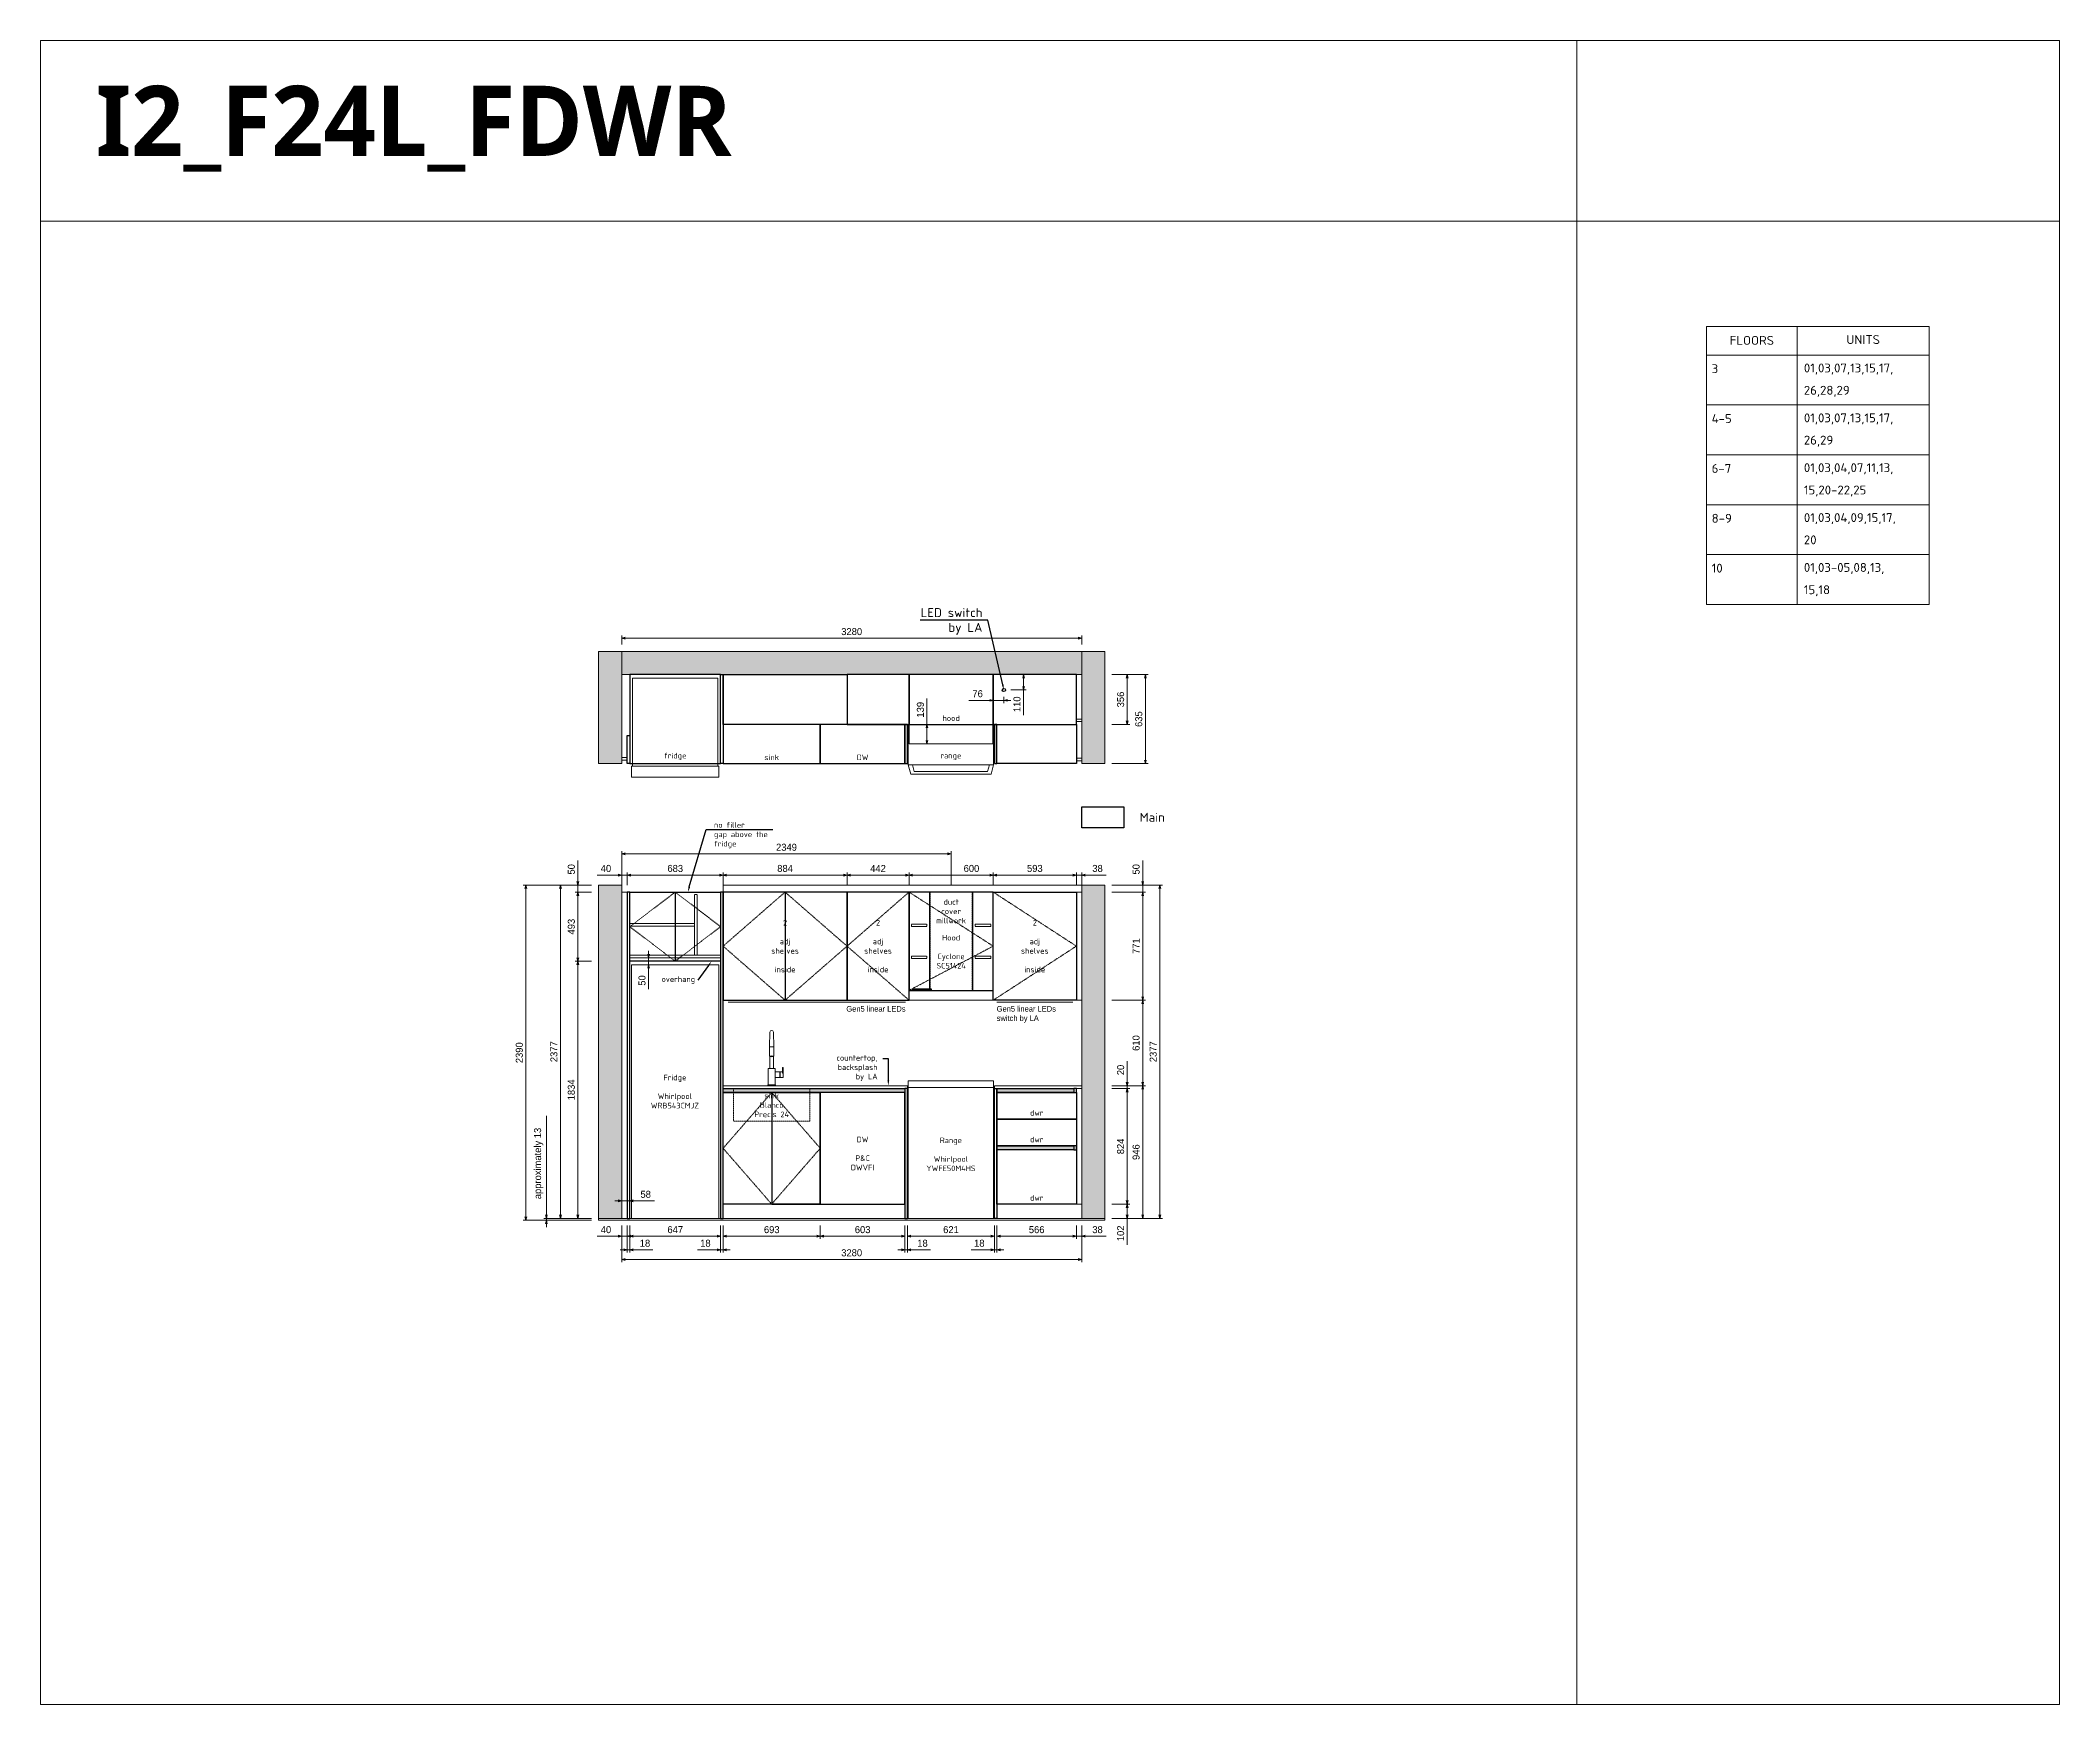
# Model space of a CAD drawing. Header units: millimetres. Extents: x 317748 to 451058, y -7309 to 88509.
# Drawn here: x 336750 to 351148, y 36902 to 48770 of the extents above; entities that cross this region are included whole.
import ezdxf
from ezdxf import colors
from ezdxf.entities.mleader import LeaderData, LeaderLine
from ezdxf.math import Vec2, Vec3

# ---------------------------------------------------------------- set-up
doc = ezdxf.new("R2010")
doc.units = ezdxf.units.MM
doc.header["$LTSCALE"] = 2
doc.header["$MEASUREMENT"] = 0
doc.header["$PDMODE"] = 3
doc.linetypes.add('DASHEDX2', pattern=[1.5, 1, -0.5])
doc.linetypes.add('HIDDEN2', pattern=[0.1875, 0.125, -0.0625])
doc.layers.get('0').update_dxf_attribs({"lineweight": 30})
doc.layers.get('Defpoints').update_dxf_attribs({"color": 255, "lineweight": 0})
for name, color, linetype, lineweight in [('1', 10, 'Continuous', 18), ('4', 6, 'Continuous', 18), ('Appliance', 4, 'Continuous', 20), ('Appliances', 4, 'Continuous', 13), ('Cabinets', 7, 'Continuous', 25), ('Dims', 4, 'Continuous', 20), ('Hatch_grey', 253, 'Continuous', 5), ('KK + Filler', 252, 'Continuous', 18), ('Line_Hdn_Blu', 4, 'HIDDEN2', 5), ('Line_Hidden', 8, 'DASHEDX2', 15), ('Line_Thin', 8, 'Continuous', 18), ('Text', 4, 'Continuous', 20)]:
    doc.layers.add(name, color=color, linetype=linetype, lineweight=lineweight)
doc.styles.add('AGS', font='ags.shx')
doc.styles.add('style1', font='simplex.shx')
doc.dimstyles.new('mm LG 30', dxfattribs={"dimtxt": 50, "dimasz": 25, "dimexe": 19, "dimexo": 50, "dimgap": 22, "dimtad": 1, "dimdec": 0, "dimdsep": 46, "dimtxsty": 'AGS', "dimblk": 'OPEN30', "dimcen": 2, "dimclrd": 256, "dimclre": 256, "dimclrt": 256, "dimadec": 0, "dimazin": 0, "dimtm": 1e-09, "dimtfac": 1, "dimtdec": 0, "dimtmove": 0, "dimatfit": 3, "dimldrblk": 'OPEN30', "dimfxl": 1, "dimtolj": 1, "dimlwd": -1, "dimlwe": -1, "dimarcsym": 0})

msp = doc.modelspace()

# ---------------------------------------------------------------- texts
at = {"layer": '4', "color": 1, "insert": (337143.5, 48446.6), "char_height": 500.54, "attachment_point": 1, "style": 'style1'}
msp.add_mtext_dynamic_manual_height_columns('{\\fSegoe UI Semibold|b0|i0|c0|p34;\\C3;I2_F24L_FDWR}', width=12685.365, gutter_width=25.4, heights=[0], dxfattribs=at)
at = {"layer": 'Appliances', "ltscale": 2, "char_height": 40, "style": 'AGS'}
for s, insert, attachment_point in [('Gen5 linear LEDs', (342919, 41884.1), 3), ('Gen5 linear LEDs\\Pswitch by LA', (343569, 41884.1), 1)]:
    msp.add_mtext_dynamic_manual_height_columns(s, width=595.469, gutter_width=1000, heights=[0], dxfattribs=dict(at, insert=insert, attachment_point=attachment_point))
at = {"layer": 'Dims', "char_height": 40, "style": 'style1'}
for s, width, heights, insert, attachment_point in [('\\pxqc;hood', 405.632, [143], (343244, 43916.7), 8), ('\\pxqc;fridge', 405.632, [143], (341276.5, 43637.7), 8), ('\\pxqc;sink', 405.632, [143], (341964.5, 43637.7), 8), ('\\pxqc;DW', 405.632, [143], (342612.5, 43637.7), 8), ('\\pxqc;range', 405.632, [143], (343242.5, 43637.7), 8), ('\\pxqc;2\\P\\Padj\\Pshelves\\P\\Pinside', 298.831, [479.9], (342060, 42311), 5), ('\\pxqc;2\\P\\Padj\\Pshelves\\P\\Pinside', 298.831, [479.9], (342723, 42311), 5), ('\\pxqc;2\\P\\Padj\\Pshelves\\P\\Pinside', 298.831, [479.9], (343840.5, 42311), 5), ('\\pxqc;Hood\\P\\PCyclone\\PSC51424', 600, [287.9], (343244, 42271.5), 5), ('\\pxqc;Fridge\\P\\PWhirlpool\\PWRB543CMJZ', 600, [287.9], (341274.5, 41274), 5), ('\\pxqc;sink\\PBlanco\\PPrecis 24', 600, [287.9], (341964.5, 41178), 5), ('\\pxqc;dwr', 263.766, [93], (343854, 41102.5), 8), ('\\pxqc;DW\\P\\PP&C\\PDWVFI', 600, [287.9], (342612.5, 40832.5), 5), ('\\pxqc;Range\\P\\PWhirlpool\\PYWFE50M4HS', 600, [287.9], (343242.5, 40826.5), 5), ('\\pxqc;dwr', 263.766, [93], (343854, 40912.5), 8), ('\\pxqc;dwr', 263.766, [93], (343854, 40496.5), 8)]:
    msp.add_mtext_dynamic_manual_height_columns(s, width=width, gutter_width=25, heights=heights, dxfattribs=dict(at, insert=insert, attachment_point=attachment_point))
at = {"layer": 'Dims', "insert": (343244, 42646.5), "char_height": 40, "width": 331.87, "attachment_point": 2, "style": 'style1'}
msp.add_mtext('\\pxqc;duct\\Pcover \\Pmillwork', dxfattribs=at)
at = {"layer": 'Text', "color": 0, "char_height": 63.5, "attachment_point": 1, "style": 'style1'}
for s, width, insert in [('\\pxqc;FLOORS', 648.035, (348629.8, 46662.8)), ('\\pxqc;UNITS', 939.728, (349277.8, 46668.4)), ('3', 648.035, (348667.2, 46460.7)), ('\\pxsm1.5,ql;01,03,07,13,15,17,\\P26,28,29', 648.035, (349324.4, 46465.8)), ('4-5', 648.035, (348667.2, 46105.1)), ('\\pxsm1.5,ql;01,03,07,13,15,17,\\P26,29', 648.035, (349324.4, 46110.2)), ('6-7', 648.035, (348667.2, 45749.5)), ('\\pxsm1.5,ql;01,03,04,07,11,13,\\P15,20-22,25', 648.035, (349324.4, 45754.6)), ('8-9', 648.035, (348667.2, 45393.9)), ('\\pxsm1.5,ql;01,03,04,09,15,17,\\P20', 648.035, (349324.4, 45399)), ('10', 648.035, (348667.2, 45038.3)), ('\\pxsm1.5,ql;01,03-05,08,13,\\P15,18', 648.035, (349324.4, 45043.4))]:
    msp.add_mtext_dynamic_manual_height_columns(s, width=width, gutter_width=25.4, heights=[0], dxfattribs=dict(at, insert=insert))
at = {"layer": 'Text', "insert": (344587.9, 43230.1), "char_height": 63.5, "attachment_point": 4, "style": 'style1'}
msp.add_mtext_dynamic_manual_height_columns('Main', width=954.766, gutter_width=25.4, heights=[332.5], dxfattribs=at)

# ---------------------------------------------------------------- blocks, each defined once
blk = doc.blocks.new('_Open30')
at = {"color": 0, "linetype": 'ByBlock', "lineweight": -2}
for p, q in [((-1, 0.27), (0, 0)), ((0, 0), (-1, -0.27)), ((0, 0), (-1, 0))]:
    blk.add_line(p, q, dxfattribs=at)
blk = doc.blocks.new('*D162')
at = {"layer": 'Defpoints', "color": 0, "ltscale": 2, "transparency": 16777216}
for p in [(342932, 40369), (343553, 40369), (343553, 40242)]:
    blk.add_point(p, dxfattribs=at)
at = {"layer": 'Dims', "ltscale": 2, "transparency": 16777216}
for p, q in [((342932, 40319), (342932, 40223)), ((343553, 40319), (343553, 40223)), ((342957, 40242), (343528, 40242))]:
    blk.add_line(p, q, dxfattribs=at)
at = {"layer": 'Dims', "ltscale": 2, "transparency": 16777216, "xscale": 25, "yscale": 25, "zscale": 25, "rotation": 180}
blk.add_blockref('_Open30', (342932, 40242), dxfattribs=at)
at = {"layer": 'Dims', "ltscale": 2, "transparency": 16777216, "xscale": 25, "yscale": 25, "zscale": 25}
blk.add_blockref('_Open30', (343553, 40242), dxfattribs=at)
at = {"layer": 'Dims', "ltscale": 2, "transparency": 16777216, "insert": (343243, 40289), "char_height": 50, "attachment_point": 5, "style": 'AGS'}
blk.add_mtext('\\A1;621', dxfattribs=at)
blk = doc.blocks.new('*D163')
at = {"layer": 'Defpoints', "color": 0, "ltscale": 2, "transparency": 16777216}
for p in [(342311, 40369), (342914, 40369), (342311, 40242)]:
    blk.add_point(p, dxfattribs=at)
at = {"layer": 'Dims', "ltscale": 2, "transparency": 16777216}
for p, q in [((342311, 40319), (342311, 40223)), ((342914, 40319), (342914, 40223)), ((342889, 40242), (342336, 40242))]:
    blk.add_line(p, q, dxfattribs=at)
at = {"layer": 'Dims', "ltscale": 2, "transparency": 16777216, "xscale": 25, "yscale": 25, "zscale": 25, "rotation": 180}
blk.add_blockref('_Open30', (342311, 40242), dxfattribs=at)
at = {"layer": 'Dims', "ltscale": 2, "transparency": 16777216, "xscale": 25, "yscale": 25, "zscale": 25}
blk.add_blockref('_Open30', (342914, 40242), dxfattribs=at)
at = {"layer": 'Dims', "ltscale": 2, "transparency": 16777216, "insert": (342613, 40289), "char_height": 50, "attachment_point": 5, "style": 'AGS'}
blk.add_mtext('\\A1;603', dxfattribs=at)
blk = doc.blocks.new('*D164')
at = {"layer": 'Defpoints', "color": 0, "ltscale": 2, "transparency": 16777216}
for p in [(341618, 40369), (342311, 40369), (341618, 40242)]:
    blk.add_point(p, dxfattribs=at)
at = {"layer": 'Dims', "ltscale": 2, "transparency": 16777216}
for p, q in [((341618, 40319), (341618, 40223)), ((342311, 40319), (342311, 40223)), ((342286, 40242), (341643, 40242))]:
    blk.add_line(p, q, dxfattribs=at)
at = {"layer": 'Dims', "ltscale": 2, "transparency": 16777216, "xscale": 25, "yscale": 25, "zscale": 25, "rotation": 180}
blk.add_blockref('_Open30', (341618, 40242), dxfattribs=at)
at = {"layer": 'Dims', "ltscale": 2, "transparency": 16777216, "xscale": 25, "yscale": 25, "zscale": 25}
blk.add_blockref('_Open30', (342311, 40242), dxfattribs=at)
at = {"layer": 'Dims', "ltscale": 2, "transparency": 16777216, "insert": (341965, 40289), "char_height": 50, "attachment_point": 5, "style": 'AGS'}
blk.add_mtext('\\A1;693', dxfattribs=at)
blk = doc.blocks.new('*D165')
at = {"layer": 'Defpoints', "color": 0, "ltscale": 2, "transparency": 16777216}
for p in [(343571, 40369), (344137, 40369), (344137, 40242)]:
    blk.add_point(p, dxfattribs=at)
at = {"layer": 'Dims', "ltscale": 2, "transparency": 16777216}
for p, q in [((343571, 40319), (343571, 40223)), ((344137, 40319), (344137, 40223)), ((343596, 40242), (344112, 40242))]:
    blk.add_line(p, q, dxfattribs=at)
at = {"layer": 'Dims', "ltscale": 2, "transparency": 16777216, "xscale": 25, "yscale": 25, "zscale": 25, "rotation": 180}
blk.add_blockref('_Open30', (343571, 40242), dxfattribs=at)
at = {"layer": 'Dims', "ltscale": 2, "transparency": 16777216, "xscale": 25, "yscale": 25, "zscale": 25}
blk.add_blockref('_Open30', (344137, 40242), dxfattribs=at)
at = {"layer": 'Dims', "ltscale": 2, "transparency": 16777216, "insert": (343854, 40289), "char_height": 50, "attachment_point": 5, "style": 'AGS'}
blk.add_mtext('\\A1;566', dxfattribs=at)
blk = doc.blocks.new('*D151')
at = {"layer": 'Defpoints', "color": 0, "ltscale": 2, "transparency": 16777216}
for p in [(344137, 40369), (344175, 40369), (344175, 40242)]:
    blk.add_point(p, dxfattribs=at)
at = {"layer": 'Dims', "ltscale": 2, "transparency": 16777216}
for p, q in [((344137, 40319), (344137, 40223)), ((344175, 40319), (344175, 40223)), ((344112, 40242), (344087, 40242)), ((344137, 40242), (344175, 40242)), ((344200, 40242), (344350, 40242))]:
    blk.add_line(p, q, dxfattribs=at)
at = {"layer": 'Dims', "ltscale": 2, "transparency": 16777216, "xscale": 25, "yscale": 25, "zscale": 25}
blk.add_blockref('_Open30', (344137, 40242), dxfattribs=at)
at = {"layer": 'Dims', "ltscale": 2, "transparency": 16777216, "xscale": 25, "yscale": 25, "zscale": 25, "rotation": 180}
blk.add_blockref('_Open30', (344175, 40242), dxfattribs=at)
at = {"layer": 'Dims', "ltscale": 2, "transparency": 16777216, "insert": (344288, 40289), "char_height": 50, "attachment_point": 5, "style": 'AGS'}
blk.add_mtext('\\A1;38', dxfattribs=at)
blk = doc.blocks.new('*D152')
at = {"layer": 'Defpoints', "color": 0, "ltscale": 2, "transparency": 16777216}
for p in [(343553, 40369), (343571, 40369), (343553, 40145)]:
    blk.add_point(p, dxfattribs=at)
at = {"layer": 'Dims', "ltscale": 2, "transparency": 16777216}
for p, q in [((343553, 40319), (343553, 40126)), ((343571, 40319), (343571, 40126)), ((343528, 40145), (343388, 40145)), ((343571, 40145), (343553, 40145)), ((343596, 40145), (343621, 40145))]:
    blk.add_line(p, q, dxfattribs=at)
at = {"layer": 'Dims', "ltscale": 2, "transparency": 16777216, "xscale": 25, "yscale": 25, "zscale": 25}
blk.add_blockref('_Open30', (343553, 40145), dxfattribs=at)
at = {"layer": 'Dims', "ltscale": 2, "transparency": 16777216, "xscale": 25, "yscale": 25, "zscale": 25, "rotation": 180}
blk.add_blockref('_Open30', (343571, 40145), dxfattribs=at)
at = {"layer": 'Dims', "ltscale": 2, "transparency": 16777216, "insert": (343445, 40192), "char_height": 50, "attachment_point": 5, "style": 'AGS'}
blk.add_mtext('\\A1;18', dxfattribs=at)
blk = doc.blocks.new('*D153')
at = {"layer": 'Defpoints', "color": 0, "ltscale": 2, "transparency": 16777216}
for p in [(342914, 40369), (342932, 40369), (342932, 40145)]:
    blk.add_point(p, dxfattribs=at)
at = {"layer": 'Dims', "ltscale": 2, "transparency": 16777216}
for p, q in [((342914, 40319), (342914, 40126)), ((342932, 40319), (342932, 40126)), ((342889, 40145), (342864, 40145)), ((342914, 40145), (342932, 40145)), ((342957, 40145), (343097, 40145))]:
    blk.add_line(p, q, dxfattribs=at)
at = {"layer": 'Dims', "ltscale": 2, "transparency": 16777216, "xscale": 25, "yscale": 25, "zscale": 25}
blk.add_blockref('_Open30', (342914, 40145), dxfattribs=at)
at = {"layer": 'Dims', "ltscale": 2, "transparency": 16777216, "xscale": 25, "yscale": 25, "zscale": 25, "rotation": 180}
blk.add_blockref('_Open30', (342932, 40145), dxfattribs=at)
at = {"layer": 'Dims', "ltscale": 2, "transparency": 16777216, "insert": (343040, 40192), "char_height": 50, "attachment_point": 5, "style": 'AGS'}
blk.add_mtext('\\A1;18', dxfattribs=at)
blk = doc.blocks.new('*D166')
at = {"layer": 'Defpoints', "color": 0, "ltscale": 2, "transparency": 16777216}
for p in [(340953, 40369), (341600, 40369), (340953, 40242)]:
    blk.add_point(p, dxfattribs=at)
at = {"layer": 'Dims', "ltscale": 2, "transparency": 16777216}
for p, q in [((340953, 40319), (340953, 40223)), ((341600, 40319), (341600, 40223)), ((341575, 40242), (340978, 40242))]:
    blk.add_line(p, q, dxfattribs=at)
at = {"layer": 'Dims', "ltscale": 2, "transparency": 16777216, "xscale": 25, "yscale": 25, "zscale": 25, "rotation": 180}
blk.add_blockref('_Open30', (340953, 40242), dxfattribs=at)
at = {"layer": 'Dims', "ltscale": 2, "transparency": 16777216, "xscale": 25, "yscale": 25, "zscale": 25}
blk.add_blockref('_Open30', (341600, 40242), dxfattribs=at)
at = {"layer": 'Dims', "ltscale": 2, "transparency": 16777216, "insert": (341277, 40289), "char_height": 50, "attachment_point": 5, "style": 'AGS'}
blk.add_mtext('\\A1;647', dxfattribs=at)
blk = doc.blocks.new('*D154')
at = {"layer": 'Defpoints', "color": 0, "ltscale": 2, "transparency": 16777216}
for p in [(341600, 40369), (341618, 40369), (341600, 40145)]:
    blk.add_point(p, dxfattribs=at)
at = {"layer": 'Dims', "ltscale": 2, "transparency": 16777216}
for p, q in [((341600, 40319), (341600, 40126)), ((341618, 40319), (341618, 40126)), ((341575, 40145), (341435, 40145)), ((341618, 40145), (341600, 40145)), ((341643, 40145), (341668, 40145))]:
    blk.add_line(p, q, dxfattribs=at)
at = {"layer": 'Dims', "ltscale": 2, "transparency": 16777216, "xscale": 25, "yscale": 25, "zscale": 25}
blk.add_blockref('_Open30', (341600, 40145), dxfattribs=at)
at = {"layer": 'Dims', "ltscale": 2, "transparency": 16777216, "xscale": 25, "yscale": 25, "zscale": 25, "rotation": 180}
blk.add_blockref('_Open30', (341618, 40145), dxfattribs=at)
at = {"layer": 'Dims', "ltscale": 2, "transparency": 16777216, "insert": (341492, 40192), "char_height": 50, "attachment_point": 5, "style": 'AGS'}
blk.add_mtext('\\A1;18', dxfattribs=at)
blk = doc.blocks.new('*D167')
at = {"layer": 'Defpoints', "color": 0, "ltscale": 2, "transparency": 16777216}
for p in [(340935, 40369), (340953, 40369), (340953, 40145)]:
    blk.add_point(p, dxfattribs=at)
at = {"layer": 'Dims', "ltscale": 2, "transparency": 16777216}
for p, q in [((340935, 40319), (340935, 40126)), ((340953, 40319), (340953, 40126)), ((340910, 40145), (340885, 40145)), ((340935, 40145), (340953, 40145)), ((340978, 40145), (341118, 40145))]:
    blk.add_line(p, q, dxfattribs=at)
at = {"layer": 'Dims', "ltscale": 2, "transparency": 16777216, "xscale": 25, "yscale": 25, "zscale": 25}
blk.add_blockref('_Open30', (340935, 40145), dxfattribs=at)
at = {"layer": 'Dims', "ltscale": 2, "transparency": 16777216, "xscale": 25, "yscale": 25, "zscale": 25, "rotation": 180}
blk.add_blockref('_Open30', (340953, 40145), dxfattribs=at)
at = {"layer": 'Dims', "ltscale": 2, "transparency": 16777216, "insert": (341061, 40192), "char_height": 50, "attachment_point": 5, "style": 'AGS'}
blk.add_mtext('\\A1;18', dxfattribs=at)
blk = doc.blocks.new('*D168')
at = {"layer": 'Defpoints', "color": 0, "ltscale": 2, "transparency": 16777216}
for p in [(340895, 40369), (340935, 40369), (340895, 40242)]:
    blk.add_point(p, dxfattribs=at)
at = {"layer": 'Dims', "ltscale": 2, "transparency": 16777216}
for p, q in [((340895, 40319), (340895, 40223)), ((340935, 40319), (340935, 40223)), ((340870, 40242), (340720, 40242)), ((340935, 40242), (340895, 40242)), ((340960, 40242), (340985, 40242))]:
    blk.add_line(p, q, dxfattribs=at)
at = {"layer": 'Dims', "ltscale": 2, "transparency": 16777216, "xscale": 25, "yscale": 25, "zscale": 25}
blk.add_blockref('_Open30', (340895, 40242), dxfattribs=at)
at = {"layer": 'Dims', "ltscale": 2, "transparency": 16777216, "xscale": 25, "yscale": 25, "zscale": 25, "rotation": 180}
blk.add_blockref('_Open30', (340935, 40242), dxfattribs=at)
at = {"layer": 'Dims', "ltscale": 2, "transparency": 16777216, "insert": (340783, 40289), "char_height": 50, "attachment_point": 5, "style": 'AGS'}
blk.add_mtext('\\A1;40', dxfattribs=at)
blk = doc.blocks.new('*D155')
at = {"layer": 'Defpoints', "color": 0, "ltscale": 2, "transparency": 16777216}
for p in [(340895, 40369), (344175, 40369), (344175, 40077)]:
    blk.add_point(p, dxfattribs=at)
at = {"layer": 'Dims', "ltscale": 2, "transparency": 16777216}
for p, q in [((340895, 40319), (340895, 40058)), ((344175, 40319), (344175, 40058)), ((340920, 40077), (344150, 40077))]:
    blk.add_line(p, q, dxfattribs=at)
at = {"layer": 'Dims', "ltscale": 2, "transparency": 16777216, "xscale": 25, "yscale": 25, "zscale": 25, "rotation": 180}
blk.add_blockref('_Open30', (340895, 40077), dxfattribs=at)
at = {"layer": 'Dims', "ltscale": 2, "transparency": 16777216, "xscale": 25, "yscale": 25, "zscale": 25}
blk.add_blockref('_Open30', (344175, 40077), dxfattribs=at)
at = {"layer": 'Dims', "ltscale": 2, "transparency": 16777216, "insert": (342535, 40124), "char_height": 50, "attachment_point": 5, "style": 'AGS'}
blk.add_mtext('\\A1;3280', dxfattribs=at)
blk = doc.blocks.new('*D169')
at = {"layer": 'Defpoints', "color": 0, "ltscale": 2, "transparency": 16777216}
for p in [(344137, 42818), (343544, 42696), (344137, 42696)]:
    blk.add_point(p, dxfattribs=at)
at = {"layer": 'Dims', "ltscale": 2, "transparency": 16777216}
for p, q in [((343544, 42746), (343544, 42837)), ((343569, 42818), (344112, 42818)), ((344137, 42746), (344137, 42837))]:
    blk.add_line(p, q, dxfattribs=at)
at = {"layer": 'Dims', "ltscale": 2, "transparency": 16777216, "xscale": 25, "yscale": 25, "zscale": 25, "rotation": 180}
blk.add_blockref('_Open30', (343544, 42818), dxfattribs=at)
at = {"layer": 'Dims', "ltscale": 2, "transparency": 16777216, "xscale": 25, "yscale": 25, "zscale": 25}
blk.add_blockref('_Open30', (344137, 42818), dxfattribs=at)
at = {"layer": 'Dims', "ltscale": 2, "transparency": 16777216, "insert": (343841, 42865), "char_height": 50, "attachment_point": 5, "style": 'AGS'}
blk.add_mtext('\\A1;593', dxfattribs=at)
blk = doc.blocks.new('*D170')
at = {"layer": 'Defpoints', "color": 0, "ltscale": 2, "transparency": 16777216}
for p in [(342944, 42818), (342944, 42696), (343544, 42696)]:
    blk.add_point(p, dxfattribs=at)
at = {"layer": 'Dims', "ltscale": 2, "transparency": 16777216}
for p, q in [((342944, 42746), (342944, 42837)), ((343519, 42818), (342969, 42818)), ((343544, 42746), (343544, 42837))]:
    blk.add_line(p, q, dxfattribs=at)
at = {"layer": 'Dims', "ltscale": 2, "transparency": 16777216, "xscale": 25, "yscale": 25, "zscale": 25, "rotation": 180}
blk.add_blockref('_Open30', (342944, 42818), dxfattribs=at)
at = {"layer": 'Dims', "ltscale": 2, "transparency": 16777216, "xscale": 25, "yscale": 25, "zscale": 25}
blk.add_blockref('_Open30', (343544, 42818), dxfattribs=at)
at = {"layer": 'Dims', "ltscale": 2, "transparency": 16777216, "insert": (343389, 42865), "char_height": 50, "attachment_point": 5, "style": 'AGS'}
blk.add_mtext('\\A1;600', dxfattribs=at)
blk = doc.blocks.new('*D171')
at = {"layer": 'Defpoints', "color": 0, "ltscale": 2, "transparency": 16777216}
for p in [(342502, 42818), (342502, 42696), (342944, 42696)]:
    blk.add_point(p, dxfattribs=at)
at = {"layer": 'Dims', "ltscale": 2, "transparency": 16777216}
for p, q in [((342502, 42746), (342502, 42837)), ((342919, 42818), (342527, 42818)), ((342944, 42746), (342944, 42837))]:
    blk.add_line(p, q, dxfattribs=at)
at = {"layer": 'Dims', "ltscale": 2, "transparency": 16777216, "xscale": 25, "yscale": 25, "zscale": 25, "rotation": 180}
blk.add_blockref('_Open30', (342502, 42818), dxfattribs=at)
at = {"layer": 'Dims', "ltscale": 2, "transparency": 16777216, "xscale": 25, "yscale": 25, "zscale": 25}
blk.add_blockref('_Open30', (342944, 42818), dxfattribs=at)
at = {"layer": 'Dims', "ltscale": 2, "transparency": 16777216, "insert": (342723, 42865), "char_height": 50, "attachment_point": 5, "style": 'AGS'}
blk.add_mtext('\\A1;442', dxfattribs=at)
blk = doc.blocks.new('*D172')
at = {"layer": 'Defpoints', "color": 0, "ltscale": 2, "transparency": 16777216}
for p in [(341618, 42818), (341618, 42696), (342502, 42696)]:
    blk.add_point(p, dxfattribs=at)
at = {"layer": 'Dims', "ltscale": 2, "transparency": 16777216}
for p, q in [((341618, 42746), (341618, 42837)), ((342477, 42818), (341643, 42818)), ((342502, 42746), (342502, 42837))]:
    blk.add_line(p, q, dxfattribs=at)
at = {"layer": 'Dims', "ltscale": 2, "transparency": 16777216, "xscale": 25, "yscale": 25, "zscale": 25, "rotation": 180}
blk.add_blockref('_Open30', (341618, 42818), dxfattribs=at)
at = {"layer": 'Dims', "ltscale": 2, "transparency": 16777216, "xscale": 25, "yscale": 25, "zscale": 25}
blk.add_blockref('_Open30', (342502, 42818), dxfattribs=at)
at = {"layer": 'Dims', "ltscale": 2, "transparency": 16777216, "insert": (342060, 42865), "char_height": 50, "attachment_point": 5, "style": 'AGS'}
blk.add_mtext('\\A1;884', dxfattribs=at)
blk = doc.blocks.new('*D173')
at = {"layer": 'Defpoints', "color": 0, "ltscale": 2, "transparency": 16777216}
for p in [(340935, 42818), (340935, 42696), (341618, 42696)]:
    blk.add_point(p, dxfattribs=at)
at = {"layer": 'Dims', "ltscale": 2, "transparency": 16777216}
for p, q in [((340935, 42746), (340935, 42837)), ((341593, 42818), (340960, 42818)), ((341618, 42746), (341618, 42837))]:
    blk.add_line(p, q, dxfattribs=at)
at = {"layer": 'Dims', "ltscale": 2, "transparency": 16777216, "xscale": 25, "yscale": 25, "zscale": 25, "rotation": 180}
blk.add_blockref('_Open30', (340935, 42818), dxfattribs=at)
at = {"layer": 'Dims', "ltscale": 2, "transparency": 16777216, "xscale": 25, "yscale": 25, "zscale": 25}
blk.add_blockref('_Open30', (341618, 42818), dxfattribs=at)
at = {"layer": 'Dims', "ltscale": 2, "transparency": 16777216, "insert": (341277, 42865), "char_height": 50, "attachment_point": 5, "style": 'AGS'}
blk.add_mtext('\\A1;683', dxfattribs=at)
blk = doc.blocks.new('*D174')
at = {"layer": 'Defpoints', "color": 0, "ltscale": 2, "transparency": 16777216}
for p in [(340895, 42818), (340895, 42696), (340935, 42696)]:
    blk.add_point(p, dxfattribs=at)
at = {"layer": 'Dims', "ltscale": 2, "transparency": 16777216}
for p, q in [((340870, 42818), (340720, 42818)), ((340895, 42746), (340895, 42837)), ((340935, 42818), (340895, 42818)), ((340935, 42746), (340935, 42837)), ((340960, 42818), (340985, 42818))]:
    blk.add_line(p, q, dxfattribs=at)
at = {"layer": 'Dims', "ltscale": 2, "transparency": 16777216, "xscale": 25, "yscale": 25, "zscale": 25}
blk.add_blockref('_Open30', (340895, 42818), dxfattribs=at)
at = {"layer": 'Dims', "ltscale": 2, "transparency": 16777216, "xscale": 25, "yscale": 25, "zscale": 25, "rotation": 180}
blk.add_blockref('_Open30', (340935, 42818), dxfattribs=at)
at = {"layer": 'Dims', "ltscale": 2, "transparency": 16777216, "insert": (340783, 42865), "char_height": 50, "attachment_point": 5, "style": 'AGS'}
blk.add_mtext('\\A1;40', dxfattribs=at)
blk = doc.blocks.new('*D175')
at = {"layer": 'Defpoints', "color": 0, "ltscale": 2, "transparency": 16777216}
for p in [(340583, 42203), (340730, 42203), (340730, 40369)]:
    blk.add_point(p, dxfattribs=at)
at = {"layer": 'Dims', "ltscale": 2, "transparency": 16777216}
for p, q in [((340680, 42203), (340564, 42203)), ((340583, 40394), (340583, 42178)), ((340680, 40369), (340564, 40369))]:
    blk.add_line(p, q, dxfattribs=at)
at = {"layer": 'Dims', "ltscale": 2, "transparency": 16777216, "xscale": 25, "yscale": 25, "zscale": 25}
for p, rotation in [((340583, 42203), 90), ((340583, 40369), 270)]:
    blk.add_blockref('_Open30', p, dxfattribs=dict(at, rotation=rotation))
at = {"layer": 'Dims', "ltscale": 2, "transparency": 16777216, "insert": (340536, 41286), "char_height": 50, "attachment_point": 5, "rotation": 90, "style": 'AGS'}
blk.add_mtext('\\A1;1834', dxfattribs=at)
blk = doc.blocks.new('*D156')
at = {"layer": 'Defpoints', "color": 0, "ltscale": 2, "transparency": 16777216}
for p in [(340583, 42696), (340730, 42696), (340730, 42203)]:
    blk.add_point(p, dxfattribs=at)
at = {"layer": 'Dims', "ltscale": 2, "transparency": 16777216}
for p, q in [((340680, 42696), (340564, 42696)), ((340583, 42228), (340583, 42671)), ((340680, 42203), (340564, 42203))]:
    blk.add_line(p, q, dxfattribs=at)
at = {"layer": 'Dims', "ltscale": 2, "transparency": 16777216, "xscale": 25, "yscale": 25, "zscale": 25}
for p, rotation in [((340583, 42696), 90), ((340583, 42203), 270)]:
    blk.add_blockref('_Open30', p, dxfattribs=dict(at, rotation=rotation))
at = {"layer": 'Dims', "ltscale": 2, "transparency": 16777216, "insert": (340536, 42450), "char_height": 50, "attachment_point": 5, "rotation": 90, "style": 'AGS'}
blk.add_mtext('\\A1;493', dxfattribs=at)
blk = doc.blocks.new('*D176')
at = {"layer": 'Defpoints', "color": 0, "ltscale": 2, "transparency": 16777216}
for p in [(340583, 42746), (340730, 42746), (340730, 42696)]:
    blk.add_point(p, dxfattribs=at)
at = {"layer": 'Dims', "ltscale": 2, "transparency": 16777216}
for p, q in [((340583, 42771), (340583, 42921)), ((340680, 42746), (340564, 42746)), ((340680, 42696), (340564, 42696)), ((340583, 42696), (340583, 42746)), ((340583, 42671), (340583, 42646))]:
    blk.add_line(p, q, dxfattribs=at)
at = {"layer": 'Dims', "ltscale": 2, "transparency": 16777216, "xscale": 25, "yscale": 25, "zscale": 25}
for p, rotation in [((340583, 42746), 270), ((340583, 42696), 90)]:
    blk.add_blockref('_Open30', p, dxfattribs=dict(at, rotation=rotation))
at = {"layer": 'Dims', "ltscale": 2, "transparency": 16777216, "insert": (340536, 42859), "char_height": 50, "attachment_point": 5, "rotation": 90, "style": 'AGS'}
blk.add_mtext('\\A1;50', dxfattribs=at)
blk = doc.blocks.new('*D177')
at = {"layer": 'Defpoints', "color": 0, "ltscale": 2, "transparency": 16777216}
for p in [(340459, 42746), (340730, 42746), (340730, 40369)]:
    blk.add_point(p, dxfattribs=at)
at = {"layer": 'Dims', "ltscale": 2, "transparency": 16777216}
for p, q in [((340680, 42746), (340440, 42746)), ((340459, 40394), (340459, 42721)), ((340680, 40369), (340440, 40369))]:
    blk.add_line(p, q, dxfattribs=at)
at = {"layer": 'Dims', "ltscale": 2, "transparency": 16777216, "xscale": 25, "yscale": 25, "zscale": 25}
for p, rotation in [((340459, 42746), 90), ((340459, 40369), 270)]:
    blk.add_blockref('_Open30', p, dxfattribs=dict(at, rotation=rotation))
at = {"layer": 'Dims', "ltscale": 2, "transparency": 16777216, "insert": (340412, 41558), "char_height": 50, "attachment_point": 5, "rotation": 90, "style": 'AGS'}
blk.add_mtext('\\A1;2377', dxfattribs=at)
blk = doc.blocks.new('*D178')
at = {"layer": 'Defpoints', "color": 0, "ltscale": 2, "transparency": 16777216}
for p in [(340358, 40369), (340730, 40369), (340730, 40356)]:
    blk.add_point(p, dxfattribs=at)
at = {"layer": 'Dims', "ltscale": 2, "transparency": 16777216}
for p, q in [((340358, 40394), (340358, 41102)), ((340680, 40369), (340339, 40369)), ((340680, 40356), (340339, 40356)), ((340358, 40356), (340358, 40369)), ((340358, 40331), (340358, 40306))]:
    blk.add_line(p, q, dxfattribs=at)
at = {"layer": 'Dims', "ltscale": 2, "transparency": 16777216, "xscale": 25, "yscale": 25, "zscale": 25}
for p, rotation in [((340358, 40369), 270), ((340358, 40356), 90)]:
    blk.add_blockref('_Open30', p, dxfattribs=dict(at, rotation=rotation))
at = {"layer": 'Dims', "ltscale": 2, "transparency": 16777216, "insert": (340303, 40761), "char_height": 50, "attachment_point": 5, "rotation": 90, "style": 'AGS'}
blk.add_mtext('\\A1;approximately 13', dxfattribs=at)
blk = doc.blocks.new('*D145')
at = {"layer": 'Defpoints', "color": 0, "ltscale": 2, "transparency": 16777216}
for p in [(340212, 42746), (340730, 42746), (340730, 40356)]:
    blk.add_point(p, dxfattribs=at)
at = {"layer": 'Dims', "ltscale": 2, "transparency": 16777216}
for p, q in [((340680, 42746), (340193, 42746)), ((340212, 40381), (340212, 42721)), ((340680, 40356), (340193, 40356))]:
    blk.add_line(p, q, dxfattribs=at)
at = {"layer": 'Dims', "ltscale": 2, "transparency": 16777216, "xscale": 25, "yscale": 25, "zscale": 25}
for p, rotation in [((340212, 42746), 90), ((340212, 40356), 270)]:
    blk.add_blockref('_Open30', p, dxfattribs=dict(at, rotation=rotation))
at = {"layer": 'Dims', "ltscale": 2, "transparency": 16777216, "insert": (340165, 41551), "char_height": 50, "attachment_point": 5, "rotation": 90, "style": 'AGS'}
blk.add_mtext('\\A1;2390', dxfattribs=at)
blk = doc.blocks.new('*D146')
at = {"layer": 'Defpoints', "color": 0, "ltscale": 2, "transparency": 16777216}
for p in [(340966, 42228), (340966, 42178), (341087, 42178)]:
    blk.add_point(p, dxfattribs=at)
at = {"layer": 'Dims', "ltscale": 2, "transparency": 16777216}
for p, q in [((341016, 42228), (341106, 42228)), ((341087, 42253), (341087, 42278)), ((341087, 42228), (341087, 42178)), ((341016, 42178), (341106, 42178)), ((341087, 42153), (341087, 42004))]:
    blk.add_line(p, q, dxfattribs=at)
at = {"layer": 'Dims', "ltscale": 2, "transparency": 16777216, "xscale": 25, "yscale": 25, "zscale": 25}
for p, rotation in [((341087, 42228), 270), ((341087, 42178), 90)]:
    blk.add_blockref('_Open30', p, dxfattribs=dict(at, rotation=rotation))
at = {"layer": 'Dims', "ltscale": 2, "transparency": 16777216, "insert": (341040, 42066), "char_height": 50, "attachment_point": 5, "rotation": 90, "style": 'AGS'}
blk.add_mtext('\\A1;50', dxfattribs=at)
blk = doc.blocks.new('*D158')
at = {"layer": '1', "ltscale": 2, "transparency": 16777216}
for p, q in [((340895, 42746), (340895, 42988)), ((340920, 42969), (343219, 42969)), ((343244, 42746), (343244, 42988))]:
    blk.add_line(p, q, dxfattribs=at)
at = {"layer": 'Defpoints', "color": 0, "ltscale": 2, "transparency": 16777216}
for p in [(343244, 42969), (340895, 42696), (343244, 42696)]:
    blk.add_point(p, dxfattribs=at)
at = {"layer": '1', "ltscale": 2, "transparency": 16777216, "xscale": 25, "yscale": 25, "zscale": 25, "rotation": 180}
blk.add_blockref('_Open30', (340895, 42969), dxfattribs=at)
at = {"layer": '1', "ltscale": 2, "transparency": 16777216, "xscale": 25, "yscale": 25, "zscale": 25}
blk.add_blockref('_Open30', (343244, 42969), dxfattribs=at)
at = {"layer": '1', "ltscale": 2, "transparency": 16777216, "insert": (342070, 43016), "char_height": 50, "attachment_point": 5, "style": 'AGS'}
blk.add_mtext('\\A1;2349', dxfattribs=at)
blk = doc.blocks.new('*D159')
at = {"layer": 'Defpoints', "color": 0, "ltscale": 2, "transparency": 16777216}
for p in [(340953, 40494), (340895, 40369), (340953, 40369)]:
    blk.add_point(p, dxfattribs=at)
at = {"layer": 'Dims', "ltscale": 2, "transparency": 16777216}
for p, q in [((340870, 40494), (340845, 40494)), ((340895, 40419), (340895, 40513)), ((340895, 40494), (340953, 40494)), ((340953, 40419), (340953, 40513)), ((340978, 40494), (341128, 40494))]:
    blk.add_line(p, q, dxfattribs=at)
at = {"layer": 'Dims', "ltscale": 2, "transparency": 16777216, "xscale": 25, "yscale": 25, "zscale": 25}
blk.add_blockref('_Open30', (340895, 40494), dxfattribs=at)
at = {"layer": 'Dims', "ltscale": 2, "transparency": 16777216, "xscale": 25, "yscale": 25, "zscale": 25, "rotation": 180}
blk.add_blockref('_Open30', (340953, 40494), dxfattribs=at)
at = {"layer": 'Dims', "ltscale": 2, "transparency": 16777216, "insert": (341066, 40541), "char_height": 50, "attachment_point": 5, "style": 'AGS'}
blk.add_mtext('\\A1;58', dxfattribs=at)
blk = doc.blocks.new('*D147')
at = {"layer": 'Defpoints', "color": 0, "ltscale": 2, "transparency": 16777216}
for p in [(343620, 44248), (343620, 44138), (343761, 44138)]:
    blk.add_point(p, dxfattribs=at)
at = {"layer": 'Dims', "ltscale": 2, "transparency": 16777216}
for p, q in [((343670, 44248), (343780, 44248)), ((343761, 44223), (343761, 44163)), ((343670, 44138), (343780, 44138)), ((343761, 44138), (343761, 43959))]:
    blk.add_line(p, q, dxfattribs=at)
at = {"layer": 'Dims', "ltscale": 2, "transparency": 16777216, "xscale": 25, "yscale": 25, "zscale": 25}
for p, rotation in [((343761, 44248), 90), ((343761, 44138), 270)]:
    blk.add_blockref('_Open30', p, dxfattribs=dict(at, rotation=rotation))
at = {"layer": 'Dims', "ltscale": 2, "transparency": 16777216, "insert": (343714, 44036), "char_height": 50, "attachment_point": 5, "rotation": 90, "style": 'AGS'}
blk.add_mtext('\\A1;110', dxfattribs=at)
blk = doc.blocks.new('*D148')
at = {"layer": 'Defpoints', "color": 0, "ltscale": 2, "transparency": 16777216}
for p in [(343544, 44138), (343544, 44064), (343620, 44138)]:
    blk.add_point(p, dxfattribs=at)
at = {"layer": 'Dims', "ltscale": 2, "transparency": 16777216}
for p, q in [((343519, 44064), (343371, 44064)), ((343544, 44088), (343544, 44045)), ((343620, 44064), (343544, 44064)), ((343620, 44088), (343620, 44045)), ((343645, 44064), (343670, 44064))]:
    blk.add_line(p, q, dxfattribs=at)
at = {"layer": 'Dims', "ltscale": 2, "transparency": 16777216, "xscale": 25, "yscale": 25, "zscale": 25}
blk.add_blockref('_Open30', (343544, 44064), dxfattribs=at)
at = {"layer": 'Dims', "ltscale": 2, "transparency": 16777216, "xscale": 25, "yscale": 25, "zscale": 25, "rotation": 180}
blk.add_blockref('_Open30', (343620, 44064), dxfattribs=at)
at = {"layer": 'Dims', "ltscale": 2, "transparency": 16777216, "insert": (343433, 44111), "char_height": 50, "attachment_point": 5, "style": 'AGS'}
blk.add_mtext('\\A1;76', dxfattribs=at)
blk = doc.blocks.new('*D160')
at = {"layer": 'Defpoints', "color": 0, "ltscale": 2, "transparency": 16777216}
for p in [(340895, 44507), (340895, 44413), (344175, 44413)]:
    blk.add_point(p, dxfattribs=at)
at = {"layer": 'Dims', "ltscale": 2, "transparency": 16777216}
for p, q in [((340895, 44463), (340895, 44526)), ((344150, 44507), (340920, 44507)), ((344175, 44463), (344175, 44526))]:
    blk.add_line(p, q, dxfattribs=at)
at = {"layer": 'Dims', "ltscale": 2, "transparency": 16777216, "xscale": 25, "yscale": 25, "zscale": 25, "rotation": 180}
blk.add_blockref('_Open30', (340895, 44507), dxfattribs=at)
at = {"layer": 'Dims', "ltscale": 2, "transparency": 16777216, "xscale": 25, "yscale": 25, "zscale": 25}
blk.add_blockref('_Open30', (344175, 44507), dxfattribs=at)
at = {"layer": 'Dims', "ltscale": 2, "transparency": 16777216, "insert": (342535, 44554), "char_height": 50, "attachment_point": 5, "style": 'AGS'}
blk.add_mtext('\\A1;3280', dxfattribs=at)
blk = doc.blocks.new('*D149')
at = {"layer": 'Defpoints', "color": 0, "ltscale": 2, "transparency": 16777216}
for p in [(344340, 44248), (344340, 43892), (344500, 43892)]:
    blk.add_point(p, dxfattribs=at)
at = {"layer": 'Dims', "ltscale": 2, "transparency": 16777216}
for p, q in [((344390, 44248), (344519, 44248)), ((344500, 44223), (344500, 43917)), ((344390, 43892), (344519, 43892))]:
    blk.add_line(p, q, dxfattribs=at)
at = {"layer": 'Dims', "ltscale": 2, "transparency": 16777216, "xscale": 25, "yscale": 25, "zscale": 25}
for p, rotation in [((344500, 44248), 90), ((344500, 43892), 270)]:
    blk.add_blockref('_Open30', p, dxfattribs=dict(at, rotation=rotation))
at = {"layer": 'Dims', "ltscale": 2, "transparency": 16777216, "insert": (344453, 44070), "char_height": 50, "attachment_point": 5, "rotation": 90, "style": 'AGS'}
blk.add_mtext('\\A1;356', dxfattribs=at)
blk = doc.blocks.new('*D150')
at = {"layer": 'Defpoints', "color": 0, "ltscale": 2, "transparency": 16777216}
for p in [(344340, 44248), (344340, 43613), (344629, 43613)]:
    blk.add_point(p, dxfattribs=at)
at = {"layer": 'Dims', "ltscale": 2, "transparency": 16777216}
for p, q in [((344390, 44248), (344648, 44248)), ((344629, 44223), (344629, 43638)), ((344390, 43613), (344648, 43613))]:
    blk.add_line(p, q, dxfattribs=at)
at = {"layer": 'Dims', "ltscale": 2, "transparency": 16777216, "xscale": 25, "yscale": 25, "zscale": 25}
for p, rotation in [((344629, 44248), 90), ((344629, 43613), 270)]:
    blk.add_blockref('_Open30', p, dxfattribs=dict(at, rotation=rotation))
at = {"layer": 'Dims', "ltscale": 2, "transparency": 16777216, "insert": (344582, 43930), "char_height": 50, "attachment_point": 5, "rotation": 90, "style": 'AGS'}
blk.add_mtext('\\A1;635', dxfattribs=at)
blk = doc.blocks.new('*D161')
at = {"layer": 'Defpoints', "color": 0, "ltscale": 2, "transparency": 16777216}
for p in [(342946, 43892), (343072, 43892), (342946, 43753)]:
    blk.add_point(p, dxfattribs=at)
at = {"layer": 'Dims', "ltscale": 2, "transparency": 16777216}
for p, q in [((343072, 43892), (343072, 44077)), ((342996, 43892), (343091, 43892)), ((343072, 43778), (343072, 43867)), ((342996, 43753), (343091, 43753))]:
    blk.add_line(p, q, dxfattribs=at)
at = {"layer": 'Dims', "ltscale": 2, "transparency": 16777216, "xscale": 25, "yscale": 25, "zscale": 25}
for p, rotation in [((343072, 43892), 90), ((343072, 43753), 270)]:
    blk.add_blockref('_Open30', p, dxfattribs=dict(at, rotation=rotation))
at = {"layer": 'Dims', "ltscale": 2, "transparency": 16777216, "insert": (343025, 43997), "char_height": 50, "attachment_point": 5, "rotation": 90, "style": 'AGS'}
blk.add_mtext('\\A1;139', dxfattribs=at)
blk = doc.blocks.new('*D137')
at = {"layer": 'Defpoints', "color": 0, "ltscale": 2, "transparency": 16777216}
for p in [(344340, 40471), (344340, 40369), (344500, 40369)]:
    blk.add_point(p, dxfattribs=at)
at = {"layer": 'Dims', "ltscale": 2, "transparency": 16777216}
for p, q in [((344390, 40471), (344519, 40471)), ((344390, 40369), (344519, 40369)), ((344500, 40446), (344500, 40394)), ((344500, 40369), (344500, 40181))]:
    blk.add_line(p, q, dxfattribs=at)
at = {"layer": 'Dims', "ltscale": 2, "transparency": 16777216, "xscale": 25, "yscale": 25, "zscale": 25}
for p, rotation in [((344500, 40471), 90), ((344500, 40369), 270)]:
    blk.add_blockref('_Open30', p, dxfattribs=dict(at, rotation=rotation))
at = {"layer": 'Dims', "ltscale": 2, "transparency": 16777216, "insert": (344453, 40263), "char_height": 50, "attachment_point": 5, "rotation": 90, "style": 'AGS'}
blk.add_mtext('\\A1;102', dxfattribs=at)
blk = doc.blocks.new('*D138')
at = {"layer": 'Defpoints', "color": 0, "ltscale": 2, "transparency": 16777216}
for p in [(344340, 41295), (344500, 41295), (344340, 40471)]:
    blk.add_point(p, dxfattribs=at)
at = {"layer": 'Dims', "ltscale": 2, "transparency": 16777216}
for p, q in [((344390, 41295), (344519, 41295)), ((344500, 40496), (344500, 41270)), ((344390, 40471), (344519, 40471))]:
    blk.add_line(p, q, dxfattribs=at)
at = {"layer": 'Dims', "ltscale": 2, "transparency": 16777216, "xscale": 25, "yscale": 25, "zscale": 25}
for p, rotation in [((344500, 41295), 90), ((344500, 40471), 270)]:
    blk.add_blockref('_Open30', p, dxfattribs=dict(at, rotation=rotation))
at = {"layer": 'Dims', "ltscale": 2, "transparency": 16777216, "insert": (344453, 40883), "char_height": 50, "attachment_point": 5, "rotation": 90, "style": 'AGS'}
blk.add_mtext('\\A1;824', dxfattribs=at)
blk = doc.blocks.new('*D139')
at = {"layer": 'Defpoints', "color": 0, "ltscale": 2, "transparency": 16777216}
for p in [(344340, 41315), (344340, 41295), (344500, 41315)]:
    blk.add_point(p, dxfattribs=at)
at = {"layer": 'Dims', "ltscale": 2, "transparency": 16777216}
for p, q in [((344500, 41340), (344500, 41490)), ((344390, 41315), (344519, 41315)), ((344390, 41295), (344519, 41295)), ((344500, 41295), (344500, 41315)), ((344500, 41270), (344500, 41245))]:
    blk.add_line(p, q, dxfattribs=at)
at = {"layer": 'Dims', "ltscale": 2, "transparency": 16777216, "xscale": 25, "yscale": 25, "zscale": 25}
for p, rotation in [((344500, 41315), 270), ((344500, 41295), 90)]:
    blk.add_blockref('_Open30', p, dxfattribs=dict(at, rotation=rotation))
at = {"layer": 'Dims', "ltscale": 2, "transparency": 16777216, "insert": (344453, 41428), "char_height": 50, "attachment_point": 5, "rotation": 90, "style": 'AGS'}
blk.add_mtext('\\A1;20', dxfattribs=at)
blk = doc.blocks.new('*D140')
at = {"layer": 'Defpoints', "color": 0, "ltscale": 2, "transparency": 16777216}
for p in [(344340, 41315), (344340, 40369), (344610, 40369)]:
    blk.add_point(p, dxfattribs=at)
at = {"layer": 'Dims', "ltscale": 2, "transparency": 16777216}
for p, q in [((344390, 41315), (344629, 41315)), ((344610, 41290), (344610, 40394)), ((344390, 40369), (344629, 40369))]:
    blk.add_line(p, q, dxfattribs=at)
at = {"layer": 'Dims', "ltscale": 2, "transparency": 16777216, "xscale": 25, "yscale": 25, "zscale": 25}
for p, rotation in [((344610, 41315), 90), ((344610, 40369), 270)]:
    blk.add_blockref('_Open30', p, dxfattribs=dict(at, rotation=rotation))
at = {"layer": 'Dims', "ltscale": 2, "transparency": 16777216, "insert": (344563, 40842), "char_height": 50, "attachment_point": 5, "rotation": 90, "style": 'AGS'}
blk.add_mtext('\\A1;946', dxfattribs=at)
blk = doc.blocks.new('*D141')
at = {"layer": 'Defpoints', "color": 0, "ltscale": 2, "transparency": 16777216}
for p in [(344340, 41925), (344610, 41925), (344340, 41315)]:
    blk.add_point(p, dxfattribs=at)
at = {"layer": 'Dims', "ltscale": 2, "transparency": 16777216}
for p, q in [((344390, 41925), (344629, 41925)), ((344610, 41340), (344610, 41900)), ((344390, 41315), (344629, 41315))]:
    blk.add_line(p, q, dxfattribs=at)
at = {"layer": 'Dims', "ltscale": 2, "transparency": 16777216, "xscale": 25, "yscale": 25, "zscale": 25}
for p, rotation in [((344610, 41925), 90), ((344610, 41315), 270)]:
    blk.add_blockref('_Open30', p, dxfattribs=dict(at, rotation=rotation))
at = {"layer": 'Dims', "ltscale": 2, "transparency": 16777216, "insert": (344563, 41620), "char_height": 50, "attachment_point": 5, "rotation": 90, "style": 'AGS'}
blk.add_mtext('\\A1;610', dxfattribs=at)
blk = doc.blocks.new('*D142')
at = {"layer": 'Defpoints', "color": 0, "ltscale": 2, "transparency": 16777216}
for p in [(344340, 42696), (344610, 42696), (344340, 41925)]:
    blk.add_point(p, dxfattribs=at)
at = {"layer": 'Dims', "ltscale": 2, "transparency": 16777216}
for p, q in [((344390, 42696), (344629, 42696)), ((344610, 41950), (344610, 42671)), ((344390, 41925), (344629, 41925))]:
    blk.add_line(p, q, dxfattribs=at)
at = {"layer": 'Dims', "ltscale": 2, "transparency": 16777216, "xscale": 25, "yscale": 25, "zscale": 25}
for p, rotation in [((344610, 42696), 90), ((344610, 41925), 270)]:
    blk.add_blockref('_Open30', p, dxfattribs=dict(at, rotation=rotation))
at = {"layer": 'Dims', "ltscale": 2, "transparency": 16777216, "insert": (344563, 42311), "char_height": 50, "attachment_point": 5, "rotation": 90, "style": 'AGS'}
blk.add_mtext('\\A1;771', dxfattribs=at)
blk = doc.blocks.new('*D143')
at = {"layer": 'Defpoints', "color": 0, "ltscale": 2, "transparency": 16777216}
for p in [(344340, 42746), (344340, 42696), (344610, 42746)]:
    blk.add_point(p, dxfattribs=at)
at = {"layer": 'Dims', "ltscale": 2, "transparency": 16777216}
for p, q in [((344610, 42771), (344610, 42921)), ((344390, 42746), (344629, 42746)), ((344390, 42696), (344629, 42696)), ((344610, 42696), (344610, 42746)), ((344610, 42671), (344610, 42646))]:
    blk.add_line(p, q, dxfattribs=at)
at = {"layer": 'Dims', "ltscale": 2, "transparency": 16777216, "xscale": 25, "yscale": 25, "zscale": 25}
for p, rotation in [((344610, 42746), 270), ((344610, 42696), 90)]:
    blk.add_blockref('_Open30', p, dxfattribs=dict(at, rotation=rotation))
at = {"layer": 'Dims', "ltscale": 2, "transparency": 16777216, "insert": (344563, 42859), "char_height": 50, "attachment_point": 5, "rotation": 90, "style": 'AGS'}
blk.add_mtext('\\A1;50', dxfattribs=at)
blk = doc.blocks.new('*D144')
at = {"layer": 'Defpoints', "color": 0, "ltscale": 2, "transparency": 16777216}
for p in [(344340, 42746), (344340, 40369), (344732, 40369)]:
    blk.add_point(p, dxfattribs=at)
at = {"layer": 'Dims', "ltscale": 2, "transparency": 16777216}
for p, q in [((344390, 42746), (344751, 42746)), ((344732, 42721), (344732, 40394)), ((344390, 40369), (344751, 40369))]:
    blk.add_line(p, q, dxfattribs=at)
at = {"layer": 'Dims', "ltscale": 2, "transparency": 16777216, "xscale": 25, "yscale": 25, "zscale": 25}
for p, rotation in [((344732, 42746), 90), ((344732, 40369), 270)]:
    blk.add_blockref('_Open30', p, dxfattribs=dict(at, rotation=rotation))
at = {"layer": 'Dims', "ltscale": 2, "transparency": 16777216, "insert": (344685, 41558), "char_height": 50, "attachment_point": 5, "rotation": 90, "style": 'AGS'}
blk.add_mtext('\\A1;2377', dxfattribs=at)
blk = doc.blocks.new('*D157')
at = {"layer": 'Defpoints', "color": 0, "ltscale": 2, "transparency": 16777216}
for p in [(344175, 42818), (344137, 42696), (344175, 42696)]:
    blk.add_point(p, dxfattribs=at)
at = {"layer": 'Dims', "ltscale": 2, "transparency": 16777216}
for p, q in [((344112, 42818), (344087, 42818)), ((344137, 42746), (344137, 42837)), ((344137, 42818), (344175, 42818)), ((344175, 42746), (344175, 42837)), ((344200, 42818), (344350, 42818))]:
    blk.add_line(p, q, dxfattribs=at)
at = {"layer": 'Dims', "ltscale": 2, "transparency": 16777216, "xscale": 25, "yscale": 25, "zscale": 25}
blk.add_blockref('_Open30', (344137, 42818), dxfattribs=at)
at = {"layer": 'Dims', "ltscale": 2, "transparency": 16777216, "xscale": 25, "yscale": 25, "zscale": 25, "rotation": 180}
blk.add_blockref('_Open30', (344175, 42818), dxfattribs=at)
at = {"layer": 'Dims', "ltscale": 2, "transparency": 16777216, "insert": (344288, 42865), "char_height": 50, "attachment_point": 5, "style": 'AGS'}
blk.add_mtext('\\A1;38', dxfattribs=at)

# ---------------------------------------------------------------- dimensions: what is measured, and where the dimension line sits
at = {"layer": '1', "ltscale": 2}
dim = msp.add_linear_dim(base=(343244, 42968.8), p1=(340895, 42696.5), p2=(343244, 42696.5), dimstyle='mm LG 30', override={"dimpost": '\\X'}, dxfattribs=at)
dim.commit()
dim.dimension.update_dxf_attribs({"geometry": '*D158', "text_midpoint": (342069.5, 43015.8)})
at = {"layer": 'Dims', "ltscale": 2}
for base, p1, p2, picture, middle in [((340895, 44506.6), (344175, 44412.7), (340895, 44412.7), '*D160', (342535, 44553.6)), ((340895, 42817.6), (340935, 42696.5), (340895, 42696.5), '*D174', (340782.6, 42864.6)), ((340935, 42817.6), (341618, 42696.5), (340935, 42696.5), '*D173', (341276.5, 42864.6)), ((341618, 42817.6), (342502, 42696.5), (341618, 42696.5), '*D172', (342060, 42864.6)), ((342502, 42817.6), (342944, 42696.5), (342502, 42696.5), '*D171', (342723, 42864.6)), ((344137, 42817.6), (343544, 42696.5), (344137, 42696.5), '*D169', (343840.5, 42864.6)), ((344175, 42817.6), (344137, 42696.5), (344175, 42696.5), '*D157', (344287.5, 42864.6)), ((340953, 40493.8), (340895, 40369.5), (340953, 40369.5), '*D159', (341065.5, 40540.8)), ((340895, 40242.3), (340935, 40369.5), (340895, 40369.5), '*D168', (340782.6, 40289.3)), ((340953, 40144.6), (340935, 40369.5), (340953, 40369.5), '*D167', (341060.8, 40191.6)), ((344175, 40077), (340895, 40369.5), (344175, 40369.5), '*D155', (342535, 40124)), ((340953, 40242.3), (341600, 40369.5), (340953, 40369.5), '*D166', (341276.5, 40289.3)), ((341600, 40144.6), (341618, 40369.5), (341600, 40369.5), '*D154', (341492.3, 40191.6)), ((341618, 40242.3), (342311, 40369.5), (341618, 40369.5), '*D164', (341964.5, 40289.3)), ((342311, 40242.3), (342914, 40369.5), (342311, 40369.5), '*D163', (342612.5, 40289.3)), ((343553, 40242.3), (342932, 40369.5), (343553, 40369.5), '*D162', (343242.5, 40289.3)), ((343553, 40144.6), (343571, 40369.5), (343553, 40369.5), '*D152', (343445.3, 40191.6)), ((344137, 40242.3), (343571, 40369.5), (344137, 40369.5), '*D165', (343854, 40289.3)), ((344175, 40242.3), (344137, 40369.5), (344175, 40369.5), '*D151', (344287.5, 40289.3))]:
    dim = msp.add_linear_dim(base=base, p1=p1, p2=p2, dimstyle='mm LG 30', override={"dimpost": '\\X'}, dxfattribs=at)
    dim.commit()
    dim.dimension.update_dxf_attribs({"geometry": picture, "text_midpoint": middle})
dim = msp.add_linear_dim(base=(343761.4, 44137.7), p1=(343620.2, 44247.7), p2=(343620.2, 44137.7), angle=90, dimstyle='mm LG 30', override={"dimpost": '\\X'}, dxfattribs=at)
dim.commit()
dim.dimension.update_dxf_attribs({"geometry": '*D147', "text_midpoint": (343761.4, 44036), "dimtype": 160})
for base, p1, p2, angle, picture, middle in [((344499.6, 43891.7), (344340, 44247.7), (344340, 43891.7), 90, '*D149', (344452.6, 44069.7)), ((344629.1, 43612.7), (344340, 44247.7), (344340, 43612.7), 90, '*D150', (344582.1, 43930.2)), ((343071.8, 43891.7), (342945.5, 43752.7), (342945.5, 43891.7), 90, '*D161', (343024.8, 43997)), ((343544, 44063.8), (343620.2, 44137.7), (343544, 44137.7), 180, '*D148', (343432.8, 44110.8)), ((340582.8, 42746.5), (340730, 42696.5), (340730, 42746.5), 90, '*D176', (340535.8, 42859)), ((344609.8, 42746.5), (344340, 42696.5), (344340, 42746.5), 90, '*D143', (344562.8, 42859)), ((340211.6, 42746.5), (340730, 40356.5), (340730, 42746.5), 90, '*D145', (340164.6, 41551.5)), ((340459.2, 42746.5), (340730, 40369.5), (340730, 42746.5), 90, '*D177', (340412.2, 41558)), ((340582.8, 42696.5), (340730, 42203.5), (340730, 42696.5), 90, '*D156', (340535.8, 42450)), ((344731.8, 40369.5), (344340, 42746.5), (344340, 40369.5), 90, '*D144', (344684.8, 41558)), ((344609.8, 42696.5), (344340, 41925.5), (344340, 42696.5), 90, '*D142', (344562.8, 42311)), ((340582.8, 42203.5), (340730, 40369.5), (340730, 42203.5), 90, '*D175', (340535.8, 41286.5)), ((341087.4, 42178.5), (340966, 42228.5), (340966, 42178.5), 90, '*D146', (341040.4, 42066)), ((344609.8, 41925.5), (344340, 41315.5), (344340, 41925.5), 90, '*D141', (344562.8, 41620.5)), ((344500, 41315.5), (344340, 41295.5), (344340, 41315.5), 90, '*D139', (344453, 41428)), ((344609.8, 40369.5), (344340, 41315.5), (344340, 40369.5), 90, '*D140', (344562.8, 40842.5)), ((344500, 41295.5), (344340, 40471.5), (344340, 41295.5), 90, '*D138', (344453, 40883.5)), ((344500, 40369.5), (344340, 40471.5), (344340, 40369.5), 90, '*D137', (344453, 40263)), ((342932, 40144.6), (342914, 40369.5), (342932, 40369.5), 180, '*D153', (343039.8, 40191.6))]:
    dim = msp.add_linear_dim(base=base, p1=p1, p2=p2, angle=angle, dimstyle='mm LG 30', override={"dimpost": '\\X'}, dxfattribs=at)
    dim.commit()
    dim.dimension.update_dxf_attribs({"geometry": picture, "text_midpoint": middle})
dim = msp.add_linear_dim(base=(342944, 42817.6), p1=(343544, 42696.5), p2=(342944, 42696.5), dimstyle='mm LG 30', override={"dimpost": '\\X'}, dxfattribs=at)
dim.commit()
dim.dimension.update_dxf_attribs({"geometry": '*D170', "text_midpoint": (343389, 42817.6), "dimtype": 160})
dim = msp.add_linear_dim(base=(340358.2, 40369.5), p1=(340730, 40356.5), p2=(340730, 40369.5), angle=90, text='approximately <>', dimstyle='mm LG 30', override={"dimpost": '\\X'}, dxfattribs=at)
dim.commit()
dim.dimension.update_dxf_attribs({"geometry": '*D178', "text_midpoint": (340302.9, 40760.5)})

# ---------------------------------------------------------------- hatches: boundary and pattern name
at = {"layer": 'Hatch_grey', "ltscale": 2}
h = msp.add_hatch(color=256, dxfattribs=at)
h.dxf.hatch_style = 1
h.paths.add_polyline_path([(340895, 43612.7), (340730, 43612.7), (340730, 44412.7), (340895, 44412.7)])
h = msp.add_hatch(color=256, dxfattribs=at)
h.dxf.hatch_style = 1
h.paths.add_polyline_path([(340895, 44247.7), (340895, 44412.7), (344175, 44412.7), (344175, 44247.7)])
h = msp.add_hatch(color=256, dxfattribs=at)
h.dxf.hatch_style = 1
h.paths.add_polyline_path([(344175, 43612.7), (344340, 43612.7), (344340, 44412.7), (344175, 44412.7)])
h = msp.add_hatch(color=256, dxfattribs=at)
h.dxf.hatch_style = 1
h.paths.add_polyline_path([(340895, 40369.5), (340730, 40369.5), (340730, 42746.5), (340895, 42746.5)])
h = msp.add_hatch(color=256, dxfattribs=at)
h.dxf.hatch_style = 1
h.paths.add_polyline_path([(344175, 40369.5), (344340, 40369.5), (344340, 42746.5), (344175, 42746.5)])
h = msp.add_hatch(color=256, dxfattribs=at)
h.dxf.hatch_style = 1
h.paths.add_polyline_path([(342969, 41995.5), (343104, 41995.5), (343104, 42003.5), (342969, 42003.5)])
h = msp.add_hatch(color=256, dxfattribs=at)
h.dxf.hatch_style = 1
h.paths.add_polyline_path([(341618, 41295.5), (342914, 41295.5), (342914, 41267.5), (341618, 41267.5)])
h = msp.add_hatch(color=256, dxfattribs=at)
h.dxf.hatch_style = 1
h.paths.add_polyline_path([(343571, 41295.5), (344119, 41295.5), (344119, 41267.5), (343571, 41267.5)])
h = msp.add_hatch(color=256, dxfattribs=at)
h.dxf.hatch_style = 1
h.paths.add_polyline_path([(343571, 40887.5), (344119, 40887.5), (344119, 40859.5), (343571, 40859.5)])

# ---------------------------------------------------------------- linework, layer by layer
at = {"layer": '4'}
for points in [[(347705.5, 47481.4), (336749.9, 47481.4), (336749.9, 48770.5), (347705.5, 48770.5)], [(347705.5, 48770.5), (351148.2, 48770.5), (351148.2, 47481.4), (347705.5, 47481.4)], [(336749.9, 47481.4), (347705.5, 47481.4), (347705.5, 36902), (336749.9, 36902)], [(347705.5, 47481.4), (351148.2, 47481.4), (351148.2, 36902), (347705.5, 36902)]]:
    msp.add_lwpolyline(points, close=True, dxfattribs=at)
at = {"layer": 'Appliance', "ltscale": 2}
for p, q in [((342919, 41912.5), (341655, 41912.5)), ((344112, 41912.5), (343569, 41912.5))]:
    msp.add_line(p, q, dxfattribs=at)
at = {"layer": 'Appliances', "ltscale": 2}
for points in [[(340971.5, 43595.7), (341581.5, 43595.7), (341581.5, 44222.7), (340971.5, 44222.7)], [(343542.5, 44247.7), (342945.5, 44247.7), (342945.5, 43752.7), (343542.5, 43752.7)], [(342938, 43603.7), (343547, 43603.7), (343547, 43891.7), (342938, 43891.7)], [(340966, 43515.7), (341587, 43515.7), (341587, 43595.7), (340966, 43595.7)], [(343517, 43603.7), (343504.5, 43556.7), (342980.6, 43556.7), (342968, 43603.7), (342938, 43603.7), (342956, 43536.7), (343529.1, 43536.7), (343547, 43603.7)], [(340966, 40369.5), (341587, 40369.5), (341587, 42178.5), (340966, 42178.5)], [(342945.5, 41995.5), (343542.5, 41995.5), (343542.5, 41925.5), (342945.5, 41925.5)], [(342938, 40369.5), (343547, 40369.5), (343547, 41350.5), (342938, 41350.5)], [(342938, 40369.5), (343547, 40369.5), (343547, 41302.5), (342938, 41302.5)]]:
    msp.add_lwpolyline(points, close=True, dxfattribs=at)
at = {"layer": 'Cabinets', "ltscale": 2}
for points in [[(340953, 43612.7), (341600, 43612.7), (341600, 44247.7), (340953, 44247.7)], [(341600, 44247.7), (341618, 44247.7), (341618, 43612.7), (341600, 43612.7)], [(341618, 44247.7), (342502, 44247.7), (342502, 43891.7), (341618, 43891.7)], [(342502, 43891.7), (342944, 43891.7), (342944, 44247.7), (342502, 44247.7)], [(342944, 43891.7), (343544, 43891.7), (343544, 44247.7), (342944, 44247.7)], [(343544, 43891.7), (344137, 43891.7), (344137, 44247.7), (343544, 44247.7)], [(340935, 43812.7), (340953, 43812.7), (340953, 43612.7), (340935, 43612.7)], [(341618, 43612.7), (342311, 43612.7), (342311, 43891.7), (341618, 43891.7)], [(342311, 43612.7), (342914, 43612.7), (342914, 43891.7), (342311, 43891.7)], [(342914, 43612.7), (342932, 43612.7), (342932, 43891.7), (342914, 43891.7)], [(343553, 43612.7), (343571, 43612.7), (343571, 43891.7), (343553, 43891.7)], [(343571, 43891.7), (344137, 43891.7), (344137, 43612.7), (343571, 43612.7)], [(344175, 43305.1), (344475, 43305.1), (344475, 43155.1), (344175, 43155.1)], [(340935, 40369.5), (340953, 40369.5), (340953, 42696.5), (340935, 42696.5)], [(340953, 42696.5), (341600, 42696.5), (341600, 42203.5), (340953, 42203.5)], [(340953, 42696.5), (341276.5, 42696.5), (341276.5, 42203.5), (340953, 42203.5)], [(341600, 40369.5), (341618, 40369.5), (341618, 42696.5), (341600, 42696.5)], [(342502, 42696.5), (341618, 42696.5), (341618, 41925.5), (342502, 41925.5)], [(342502, 42696.5), (342060, 42696.5), (342060, 41925.5), (342502, 41925.5)], [(342944, 42696.5), (342502, 42696.5), (342502, 41925.5), (342944, 41925.5)], [(342944, 41995.5), (343544, 41995.5), (343544, 42696.5), (342944, 42696.5)], [(343544, 42696.5), (344137, 42696.5), (344137, 41925.5), (343544, 41925.5)], [(342969, 41995.5), (343104, 41995.5), (343104, 42003.5), (342969, 42003.5)], [(341618, 41295.5), (342914, 41295.5), (342914, 41267.5), (341618, 41267.5)], [(342311, 40471.5), (341618, 40471.5), (341618, 41267.5), (342311, 41267.5)], [(342311, 41267.5), (341964.5, 41267.5), (341964.5, 40471.5), (342311, 40471.5)], [(342311, 40471.5), (342914, 40471.5), (342914, 41267.5), (342311, 41267.5)], [(342914, 40369.5), (342932, 40369.5), (342932, 41295.5), (342914, 41295.5)], [(343571, 40369.5), (343553, 40369.5), (343553, 41295.5), (343571, 41295.5)], [(343571, 41295.5), (344119, 41295.5), (344119, 41267.5), (343571, 41267.5)], [(343571, 41267.5), (344137, 41267.5), (344137, 40471.5), (343571, 40471.5)], [(343571, 41267.5), (344137, 41267.5), (344137, 41077.5), (343571, 41077.5)], [(344119, 41267.5), (344137, 41267.5), (344137, 41295.5), (344119, 41295.5)], [(343571, 41077.5), (344137, 41077.5), (344137, 40887.5), (343571, 40887.5)], [(343571, 40887.5), (344119, 40887.5), (344119, 40859.5), (343571, 40859.5)], [(344119, 40859.5), (344137, 40859.5), (344137, 40887.5), (344119, 40887.5)]]:
    msp.add_lwpolyline(points, close=True, dxfattribs=at)
at = {"layer": 'Cabinets'}
msp.add_circle((343620.2, 44137.7), 11.5, dxfattribs=at)
at = {"layer": 'Dims', "ltscale": 2}
for points in [[(341951.8, 41697.7), (341949.5, 41593.3), (341979.5, 41593.3), (341977.3, 41697.7)], [(341949.5, 41525.5), (341949.5, 41593.3), (341979.5, 41593.3), (341979.5, 41525.5)], [(341951.8, 41524), (341951.8, 41438.8), (341977.3, 41438.8), (341977.3, 41524)], [(342041.5, 41414.7), (342025.4, 41414.7), (342025.4, 41374.9), (342047.1, 41374.9), (342047.1, 41414.7)], [(342041.5, 41405.5), (342041.5, 41444.4)], [(342047.1, 41444.4), (342047.1, 41405.5)]]:
    msp.add_lwpolyline(points, dxfattribs=at)
for points in [[(341940.5, 41322.5), (341988.5, 41322.5), (341988.5, 41438.8), (341940.5, 41438.8)], [(341988.5, 41374.9), (342022.3, 41374.9), (342022.3, 41414.7), (341988.5, 41414.7)], [(342022.3, 41414.7), (342025.4, 41413.3), (342025.4, 41376.1), (342022.3, 41374.9)], [(341618, 41295.5), (342932, 41295.5), (342932, 41315.5), (341618, 41315.5)], [(341937, 41315.5), (341992, 41315.5), (341992, 41322.5), (341937, 41322.5)], [(343553, 41295.5), (344175, 41295.5), (344175, 41315.5), (343553, 41315.5)]]:
    msp.add_lwpolyline(points, close=True, dxfattribs=at)
msp.add_arc((341964.5, 41697.7), 12.8, 0, 180, dxfattribs=at)
for centre, major_axis, ratio in [((341964.5, 41525.5), (15, 0), 0.188531), ((342044.3, 41444.4), (-2.8, 0), 0.4388942)]:
    msp.add_ellipse(centre, major_axis=major_axis, ratio=ratio, dxfattribs=at)
msp.add_ellipse((342044.3, 41405.5), major_axis=(-2.8, 0), ratio=0.5006396, start_param=6.2816387, end_param=9.424778, dxfattribs=at)
at = {"layer": 'Hatch_grey', "ltscale": 2}
for points in [[(340895, 43612.7), (340730, 43612.7), (340730, 44412.7), (340895, 44412.7)], [(340895, 44247.7), (340895, 44412.7), (344175, 44412.7), (344175, 44247.7)], [(344175, 43612.7), (344340, 43612.7), (344340, 44412.7), (344175, 44412.7)], [(340895, 40369.5), (340730, 40369.5), (340730, 42746.5), (340895, 42746.5)], [(344175, 40369.5), (344340, 40369.5), (344340, 42746.5), (344175, 42746.5)], [(340730, 40369.5), (344340, 40369.5), (344340, 40356.5), (340730, 40356.5)]]:
    msp.add_lwpolyline(points, close=True, dxfattribs=at)
at = {"layer": 'KK + Filler', "ltscale": 2}
for points in [[(344175, 43912.7), (344137, 43912.7), (344137, 43930.7), (344175, 43930.7)], [(340935, 43637.7), (340895, 43637.7), (340895, 43655.7), (340935, 43655.7)], [(344175, 43633.7), (344137, 43633.7), (344137, 43651.7), (344175, 43651.7)], [(340895, 40369.5), (340935, 40369.5), (340935, 42696.5), (340895, 42696.5)], [(344175, 42696.5), (341618, 42696.5), (341618, 42746.5), (344175, 42746.5)], [(344137, 41925.5), (344175, 41925.5), (344175, 42696.5), (344137, 42696.5)], [(344137, 41295.5), (344175, 41295.5), (344175, 40471.5), (344137, 40471.5)], [(341618, 40471.5), (342914, 40471.5), (342914, 40369.5), (341618, 40369.5)], [(343571, 40471.5), (344175, 40471.5), (344175, 40369.5), (343571, 40369.5)]]:
    msp.add_lwpolyline(points, close=True, dxfattribs=at)
at = {"layer": 'Line_Hdn_Blu', "ltscale": 2}
for points in [[(343095, 42696.5), (343393, 42696.5), (343393, 41995.5), (343095, 41995.5)], [(341667, 41292.5), (342262, 41292.5), (342262, 41295.5), (341667, 41295.5)], [(341692, 41292.5), (342237, 41292.5), (342237, 41063.5), (341692, 41063.5)]]:
    msp.add_lwpolyline(points, close=True, dxfattribs=at)
at = {"layer": 'Line_Hidden', "ltscale": 2}
for points in [[(341276.5, 42696.5), (340953, 42450), (341276.5, 42203.5), (341600, 42450), (341276.5, 42696.5)], [(342060, 42696.5), (342502, 42311), (342060, 41925.5), (341618, 42311), (342060, 42696.5)], [(342944, 42696.5), (342502, 42311), (342944, 41925.5)], [(342944, 42696.5), (343544, 42311), (342944, 41995.5)], [(343544, 42696.5), (344137, 42311), (343544, 41925.5)], [(341964.5, 41267.5), (341618, 40869.5), (341964.5, 40471.5), (342311, 40869.5), (341964.5, 41267.5)]]:
    msp.add_lwpolyline(points, dxfattribs=at)
for points in [[(341414.3, 42246.5), (341432.3, 42246.5), (341432.3, 42678.5), (341414.3, 42678.5)], [(343090, 42696.5), (343398, 42696.5), (343398, 41995.5), (343090, 41995.5)], [(340953, 42453.5), (341414.3, 42453.5), (341414.3, 42471.5), (340953, 42471.5)], [(342962, 42468.5), (343072, 42468.5), (343072, 42450.5), (342962, 42450.5)], [(343526, 42468.5), (343416, 42468.5), (343416, 42450.5), (343526, 42450.5)], [(340953, 42228.5), (341600, 42228.5), (341600, 42246.5), (340953, 42246.5)], [(342962, 42240.5), (343072, 42240.5), (343072, 42222.5), (342962, 42222.5)], [(343526, 42240.5), (343416, 42240.5), (343416, 42222.5), (343526, 42222.5)]]:
    msp.add_lwpolyline(points, close=True, dxfattribs=at)
at = {"layer": 'Line_Thin', "color": 18, "lineweight": 18, "true_color": 0x000000}
for points in [[(348629.8, 46729.3), (349277.8, 46729.3), (349277.8, 46526.1), (348629.8, 46526.1)], [(349277.8, 46729.3), (350217.5, 46729.3), (350217.5, 46526.1), (349277.8, 46526.1)]]:
    msp.add_lwpolyline(points, close=True, dxfattribs=at)
at = {"layer": 'Line_Thin', "lineweight": 13}
for points in [[(348629.8, 46729.3), (349277.8, 46729.3), (349277.8, 46526.1), (348629.8, 46526.1)], [(349277.8, 46729.3), (350217.5, 46729.3), (350217.5, 46526.1), (349277.8, 46526.1)], [(348629.8, 46526.1), (349277.8, 46526.1), (349277.8, 46170.5), (348629.8, 46170.5)], [(349277.8, 46526.1), (350217.5, 46526.1), (350217.5, 46170.5), (349277.8, 46170.5)], [(348629.8, 46170.5), (349277.8, 46170.5), (349277.8, 45814.9), (348629.8, 45814.9)], [(349277.8, 46170.5), (350217.5, 46170.5), (350217.5, 45814.9), (349277.8, 45814.9)], [(348629.8, 45814.9), (349277.8, 45814.9), (349277.8, 45459.3), (348629.8, 45459.3)], [(349277.8, 45814.9), (350217.5, 45814.9), (350217.5, 45459.3), (349277.8, 45459.3)], [(348629.8, 45459.3), (349277.8, 45459.3), (349277.8, 45103.7), (348629.8, 45103.7)], [(349277.8, 45459.3), (350217.5, 45459.3), (350217.5, 45103.7), (349277.8, 45103.7)], [(348629.8, 45103.7), (349277.8, 45103.7), (349277.8, 44748.1), (348629.8, 44748.1)], [(349277.8, 45103.7), (350217.5, 45103.7), (350217.5, 44748.1), (349277.8, 44748.1)]]:
    msp.add_lwpolyline(points, close=True, dxfattribs=at)

msp.set_redraw_order([(e.dxf.handle, doc.entitydb.next_handle()) for e in msp.query("TEXT MTEXT ATTDEF DIMENSION ARC_DIMENSION")])  # texts and dimensions are drawn at this point

# ---------------------------------------------------------------- leaders
at = {"layer": '1', "ltscale": 0.2}
ml = msp.add_multileader_mtext('Standard', dxfattribs=at)
ml.set_content('{\\Fsimplex|c0;no filler\\Pgap above the fridge}', color=256)
ml.set_leader_properties()
ml.build(insert=Vec2(0, 0))
ml.multileader.update_dxf_attribs({"has_dogleg": 0, "text_left_attachment_type": 6, "text_right_attachment_type": 6, "dogleg_length": 0.36, "arrow_head_size": 38.1})
ctx = ml.context
ctx.base_point, ctx.char_height, ctx.arrow_head_size, ctx.landing_gap_size, ctx.plane_origin = Vec3(341515.1, 43141.9), 40, 38.1, 38.1, Vec3(341398.8, 42710.5)
ctx.left_attachment, ctx.right_attachment = 6, 6
notes = []
notes.append((ctx, [(1, (1, 1, 0), (341514.7, 43141.9), (1, 0), 0.36, [(0, [(341366.5, 42696.5), (341498.2, 43141.9)], 0, [])])]))
ctx.mtext.insert, ctx.mtext.rotation, ctx.mtext.width, ctx.mtext.flow_direction = Vec3(341553.2, 43195.2), 6.2831853, 415.149, 5
at = {"layer": 'Dims'}
ml = msp.add_multileader_mtext('Standard', dxfattribs=at)
ml.set_content('LED switch\\Pby LA', color=256, style='style1')
ml.set_leader_properties()
ml.build(insert=Vec2(0, 0))
ml.multileader.update_dxf_attribs({"has_dogleg": 0, "text_left_attachment_type": 6, "text_right_attachment_type": 6, "dogleg_length": 0.36, "arrow_head_size": 38.1})
ctx = ml.context
ctx.base_point, ctx.char_height, ctx.arrow_head_size, ctx.landing_gap_size, ctx.plane_origin = Vec3(342927.5, 44636.9), 63.5, 38.1, 38.1, Vec3(343476.7, 43997.2)
ctx.left_attachment, ctx.right_attachment, ctx.text_align_type = 6, 6, 2
notes.append((ctx, [(1, (1, 1, 0), (343506, 44636.9), (-1, 0), 0.36, [(0, [(343620.2, 44137.7)], 0, [])])]))
ctx.mtext.insert, ctx.mtext.width, ctx.mtext.alignment, ctx.mtext.flow_direction = Vec3(343467.6, 44721.6), 521.91, 3, 5
at = {"layer": 'Dims', "ltscale": 0.2}
ml = msp.add_multileader_mtext('Standard', dxfattribs=at)
ml.set_content('overhang', color=256, style='style1')
ml.set_leader_properties()
ml.build(insert=Vec2(0, 0))
ml.multileader.update_dxf_attribs({"has_dogleg": 0, "dogleg_length": 9.14, "arrow_head_size": 38.1})
ctx = ml.context
ctx.base_point, ctx.char_height, ctx.arrow_head_size, ctx.landing_gap_size, ctx.plane_origin = Vec3(341141.4, 42069), 40, 38.1, 20, Vec3(341546, 42203.5)
ctx.text_align_type = 2
notes.append((ctx, [(1, (1, 1, 0), (341447.7, 42069), (-1, 0), 9.14, [(0, [(341536, 42203.5)], 0, [])])]))
ctx.mtext.insert, ctx.mtext.alignment, ctx.mtext.flow_direction = Vec3(341418.5, 42095.7), 3, 5
ml = msp.add_multileader_mtext('Standard', dxfattribs=at)
ml.set_content('{\\Fsimplex|c0;countertop, backsplash by LA}', color=256)
ml.set_leader_properties()
ml.build(insert=Vec2(0, 0))
ml.multileader.update_dxf_attribs({"has_dogleg": 0, "dogleg_length": 0.36, "arrow_head_size": 38.1})
ctx = ml.context
ctx.base_point, ctx.char_height, ctx.arrow_head_size, ctx.landing_gap_size, ctx.plane_origin = Vec3(342350.4, 41507.8), 40, 38.1, 38.1, Vec3(341954.4, 41316.5)
ctx.text_align_type = 2
notes.append((ctx, [(0, (1, 1, 0), (342767.2, 41507.8), (-1, 0), 9.14, [(0, [(342796.4, 41315.5), (342796.4, 41507.8)], 0, [])])]))
ctx.mtext.insert, ctx.mtext.rotation, ctx.mtext.width, ctx.mtext.alignment, ctx.mtext.flow_direction = Vec3(342720, 41534.5), 6.2831853, 362.251, 3, 5
for ctx, leaders in notes:
    for number, flags, end, landing, length, lines in leaders:
        leader = LeaderData()
        leader.index, (leader.has_last_leader_line, leader.has_dogleg_vector, leader.attachment_direction) = number, flags
        leader.last_leader_point, leader.dogleg_vector, leader.dogleg_length = Vec3(end), Vec3(landing), length
        for number, points, colour, breaks in lines:
            line = LeaderLine()
            line.index, line.vertices, line.color, line.breaks = number, Vec3.list(points), colors.encode_raw_color(colour), breaks
            leader.lines.append(line)
        ctx.leaders.append(leader)

doc.saveas('drawing.dxf')
